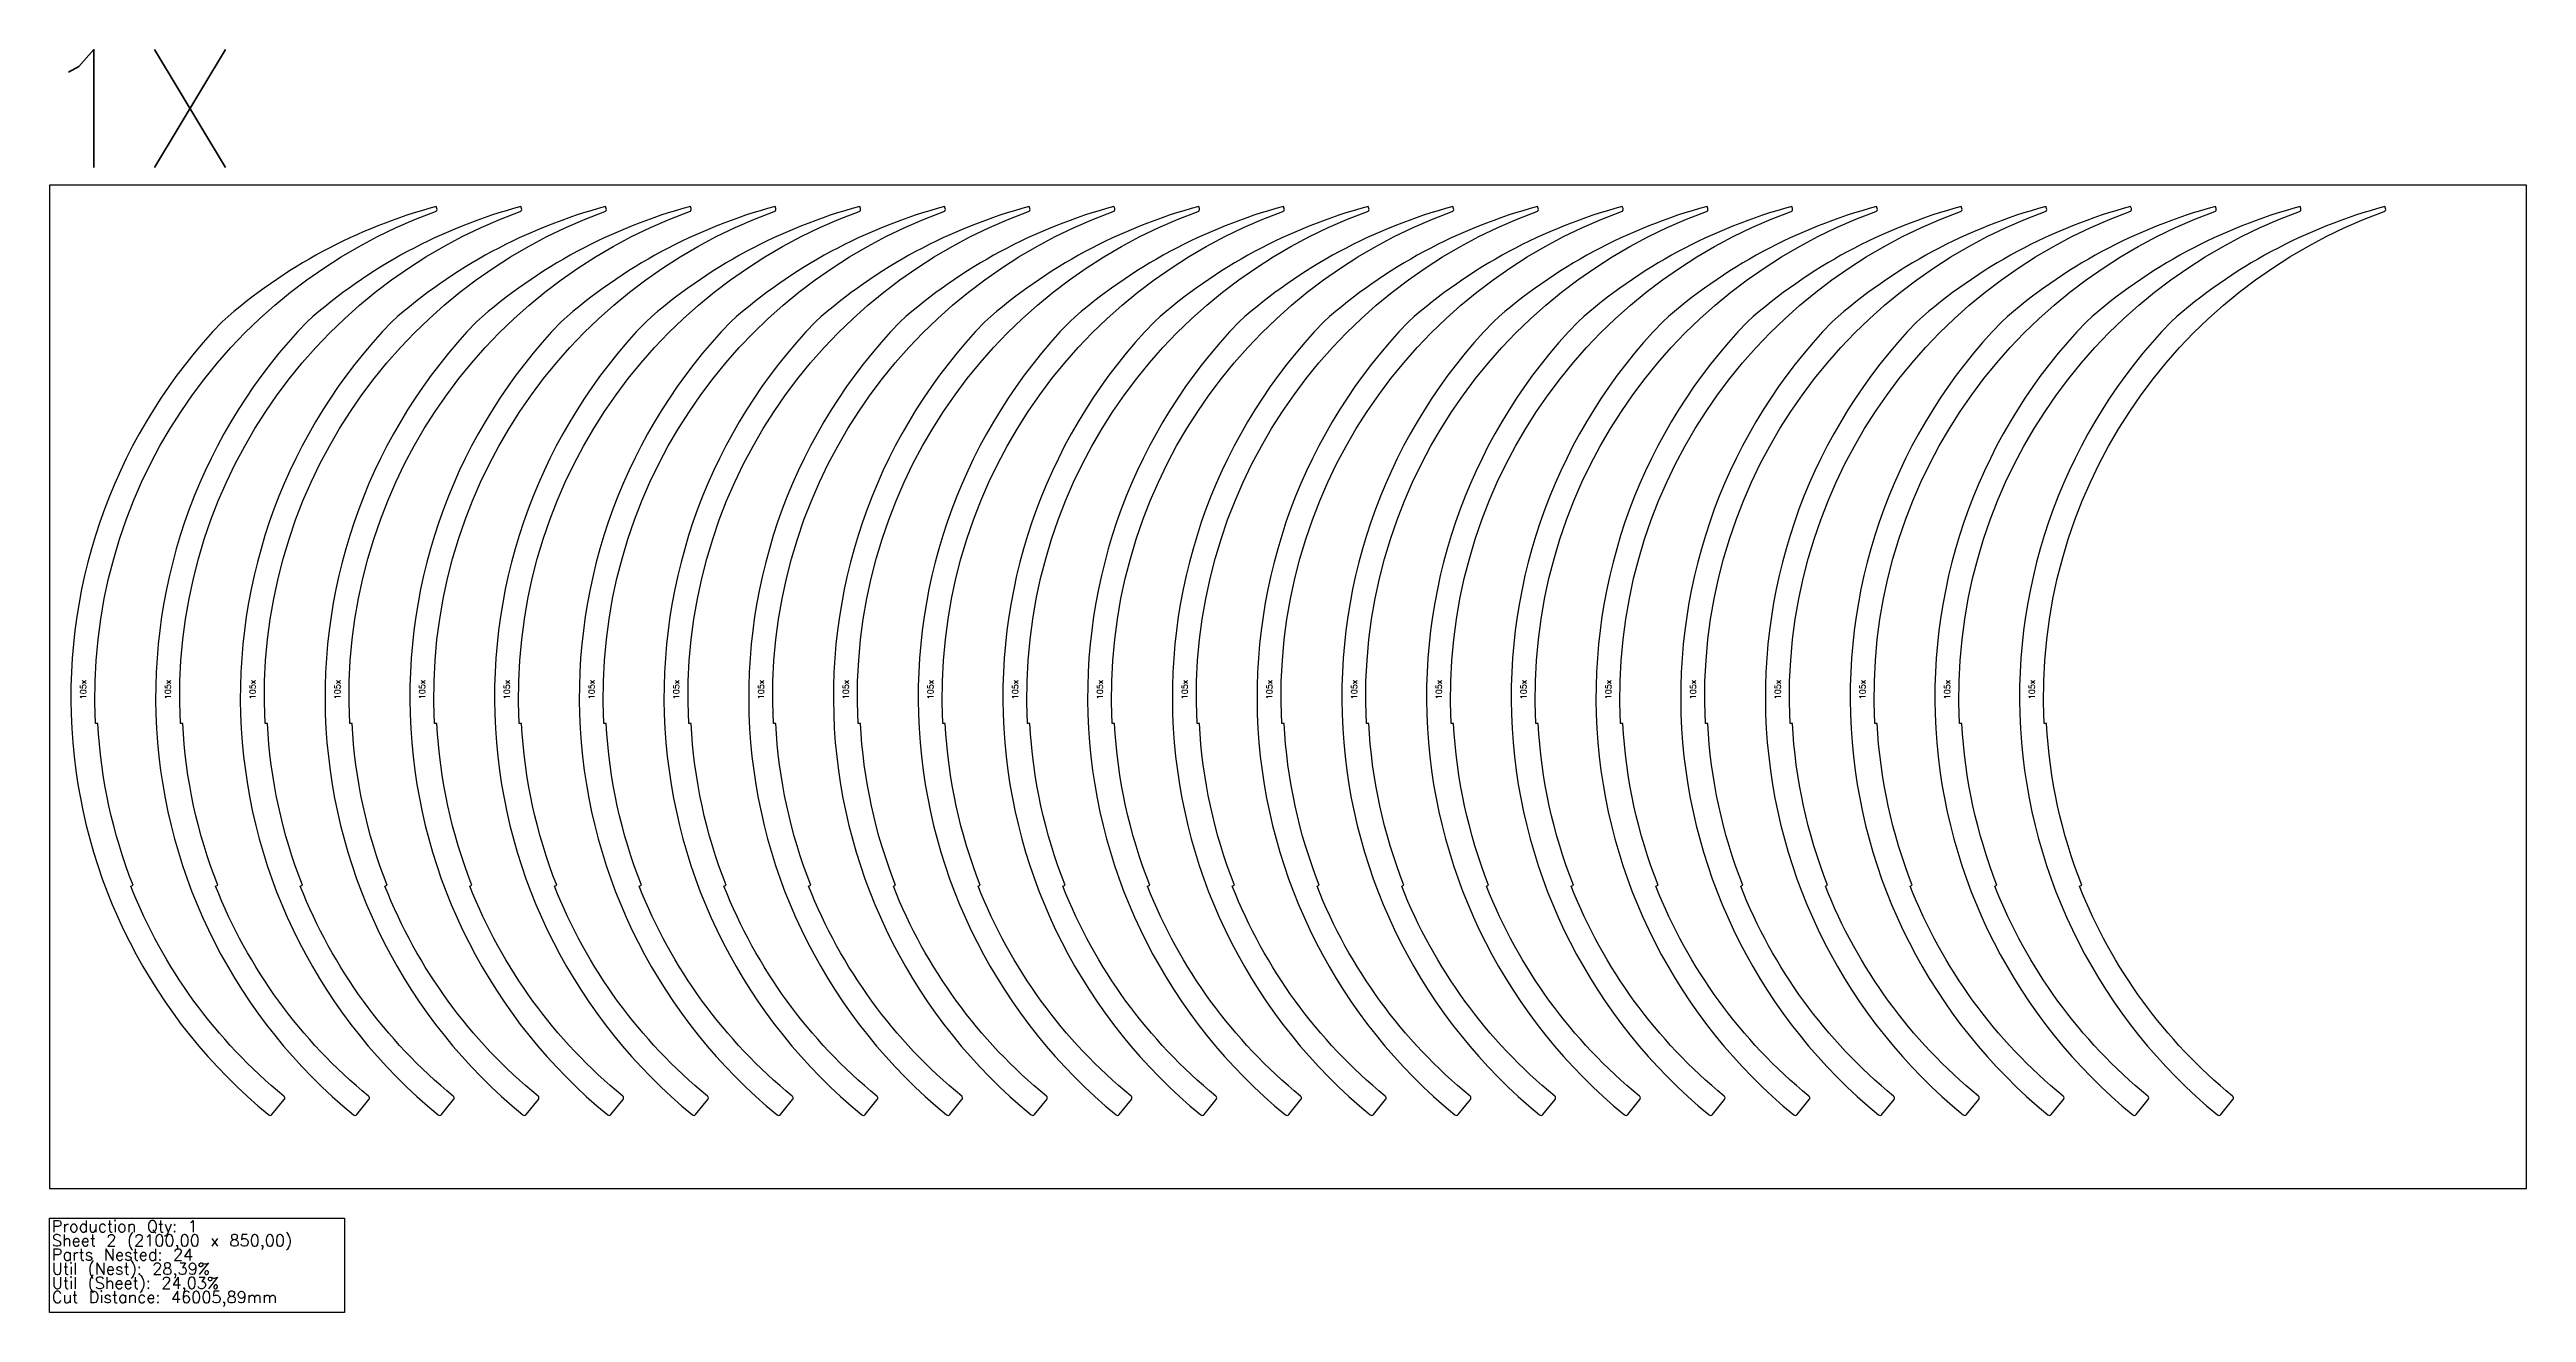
# Model space of a CAD drawing. Header units: millimetres. Extents: x 0 to 4305, y -105 to 965.
# Drawn here: x 2205 to 4305, y -105 to 965 of the extents above; entities that cross this region are included whole.
import ezdxf

# ---------------------------------------------------------------- set-up
doc = ezdxf.new("R2010")
doc.units = ezdxf.units.MM
for name, color, linetype in [('--NestedParts--', 7, 'Continuous'), ('sheet', 24, 'Continuous'), ('Stats', 7, 'Continuous'), ('Texto', 7, 'Continuous')]:
    doc.layers.add(name, color=color, linetype=linetype)
doc.styles.get("Standard").update_dxf_attribs({"font": 'txt.shx'})

msp = doc.modelspace()

# ---------------------------------------------------------------- linework, layer by layer
at = {"layer": '--NestedParts--', "color": 7}
for points in [[(2532.8, 832, 0.11627), (2351.5, 734.4, 0.438502), (2390.8, 62.4, 0.4155), (2393.6, 62.7), (2404, 75.4, 0.41288), (2403.7, 78.2, -0.127957), (2273.9, 256.1), (2275.8, 256.9, -0.081118), (2246, 394), (2244, 393.9, -0.330253), (2532.2, 827.7, 0.41288), (2533.4, 830.2)], [(2604.6, 832, 0.11627), (2423.4, 734.4, 0.438502), (2462.7, 62.4, 0.4155), (2465.5, 62.7), (2475.8, 75.4, 0.41288), (2475.5, 78.2, -0.127957), (2345.8, 256.1), (2347.6, 256.9, -0.081118), (2317.9, 394), (2315.9, 393.9, -0.330253), (2604, 827.7, 0.41288), (2605.2, 830.2)], [(2676.4, 832, 0.11627), (2495.2, 734.4, 0.438502), (2534.5, 62.4, 0.4155), (2537.3, 62.7), (2547.6, 75.4, 0.41288), (2547.3, 78.2, -0.127957), (2417.6, 256.1), (2419.5, 256.9, -0.081118), (2389.7, 394), (2387.7, 393.9, -0.330253), (2675.8, 827.7, 0.41288), (2677, 830.2)], [(2748.3, 832, 0.11627), (2567.1, 734.4, 0.438502), (2606.3, 62.4, 0.4155), (2609.1, 62.7), (2619.5, 75.4, 0.41288), (2619.2, 78.2, -0.127957), (2489.4, 256.1), (2491.3, 256.9, -0.081118), (2461.5, 394), (2459.5, 393.9, -0.330253), (2747.7, 827.7, 0.41288), (2748.9, 830.2)], [(2820.1, 832, 0.11627), (2638.9, 734.4, 0.438502), (2678.2, 62.4, 0.4155), (2681, 62.7), (2691.3, 75.4, 0.41288), (2691, 78.2, -0.127957), (2561.3, 256.1), (2563.1, 256.9, -0.081118), (2533.4, 394), (2531.4, 393.9, -0.330253), (2819.5, 827.7, 0.41288), (2820.7, 830.2)], [(2891.9, 832, 0.11627), (2710.7, 734.4, 0.438502), (2750, 62.4, 0.4155), (2752.8, 62.7), (2763.1, 75.4, 0.41288), (2762.9, 78.2, -0.127957), (2633.1, 256.1), (2635, 256.9, -0.081118), (2605.2, 394), (2603.2, 393.9, -0.330253), (2891.3, 827.7, 0.41288), (2892.5, 830.2)], [(2963.8, 832, 0.11627), (2782.6, 734.4, 0.438502), (2821.8, 62.4, 0.4155), (2824.6, 62.7), (2835, 75.4, 0.41288), (2834.7, 78.2, -0.127957), (2704.9, 256.1), (2706.8, 256.9, -0.081118), (2677, 394), (2675, 393.9, -0.330253), (2963.2, 827.7, 0.41288), (2964.4, 830.2)], [(3035.6, 832, 0.11627), (2854.4, 734.4, 0.438502), (2893.7, 62.4, 0.4155), (2896.5, 62.7), (2906.8, 75.4, 0.41288), (2906.5, 78.2, -0.127957), (2776.8, 256.1), (2778.6, 256.9, -0.081118), (2748.9, 394), (2746.9, 393.9, -0.330253), (3035, 827.7, 0.41288), (3036.2, 830.2)], [(3107.4, 832, 0.11627), (2926.2, 734.4, 0.438502), (2965.5, 62.4, 0.4155), (2968.3, 62.7), (2978.6, 75.4, 0.41288), (2978.4, 78.2, -0.127957), (2848.6, 256.1), (2850.5, 256.9, -0.081118), (2820.7, 394), (2818.7, 393.9, -0.330253), (3106.8, 827.7, 0.41288), (3108.1, 830.2)], [(3179.3, 832, 0.11627), (2998.1, 734.4, 0.438502), (3037.3, 62.4, 0.4155), (3040.1, 62.7), (3050.5, 75.4, 0.41288), (3050.2, 78.2, -0.127957), (2920.4, 256.1), (2922.3, 256.9, -0.081118), (2892.5, 394), (2890.5, 393.9, -0.330253), (3178.7, 827.7, 0.41288), (3179.9, 830.2)], [(3251.1, 832, 0.11627), (3069.9, 734.4, 0.438502), (3109.2, 62.4, 0.4155), (3112, 62.7), (3122.3, 75.4, 0.41288), (3122, 78.2, -0.127957), (2992.3, 256.1), (2994.1, 256.9, -0.081118), (2964.4, 394), (2962.4, 393.9, -0.330253), (3250.5, 827.7, 0.41288), (3251.7, 830.2)], [(3322.9, 832, 0.11627), (3141.7, 734.4, 0.438502), (3181, 62.4, 0.4155), (3183.8, 62.7), (3194.1, 75.4, 0.41288), (3193.9, 78.2, -0.127957), (3064.1, 256.1), (3066, 256.9, -0.081118), (3036.2, 394), (3034.2, 393.9, -0.330253), (3322.3, 827.7, 0.41288), (3323.6, 830.2)], [(3394.8, 832, 0.11627), (3213.6, 734.4, 0.438502), (3252.8, 62.4, 0.4155), (3255.6, 62.7), (3266, 75.4, 0.41288), (3265.7, 78.2, -0.127957), (3135.9, 256.1), (3137.8, 256.9, -0.081118), (3108, 394), (3106, 393.9, -0.330253), (3394.2, 827.7, 0.41288), (3395.4, 830.2)], [(3466.6, 832, 0.11627), (3285.4, 734.4, 0.438502), (3324.7, 62.4, 0.4155), (3327.5, 62.7), (3337.8, 75.4, 0.41288), (3337.5, 78.2, -0.127957), (3207.8, 256.1), (3209.6, 256.9, -0.081118), (3179.9, 394), (3177.9, 393.9, -0.330253), (3466, 827.7, 0.41288), (3467.2, 830.2)], [(3538.4, 832, 0.11627), (3357.2, 734.4, 0.438502), (3396.5, 62.4, 0.4155), (3399.3, 62.7), (3409.6, 75.4, 0.41288), (3409.4, 78.2, -0.127957), (3279.6, 256.1), (3281.5, 256.9, -0.081118), (3251.7, 394), (3249.7, 393.9, -0.330253), (3537.8, 827.7, 0.41288), (3539.1, 830.2)], [(3610.3, 832, 0.11627), (3429.1, 734.4, 0.438502), (3468.3, 62.4, 0.4155), (3471.1, 62.7), (3481.5, 75.4, 0.41288), (3481.2, 78.2, -0.127957), (3351.4, 256.1), (3353.3, 256.9, -0.081118), (3323.5, 394), (3321.5, 393.9, -0.330253), (3609.7, 827.7, 0.41288), (3610.9, 830.2)], [(3682.1, 832, 0.11627), (3500.9, 734.4, 0.438502), (3540.2, 62.4, 0.4155), (3543, 62.7), (3553.3, 75.4, 0.41288), (3553, 78.2, -0.127957), (3423.3, 256.1), (3425.1, 256.9, -0.081118), (3395.4, 394), (3393.4, 393.9, -0.330253), (3681.5, 827.7, 0.41288), (3682.7, 830.2)], [(3753.9, 832, 0.11627), (3572.7, 734.4, 0.438502), (3612, 62.4, 0.4155), (3614.8, 62.7), (3625.1, 75.4, 0.41288), (3624.9, 78.2, -0.127957), (3495.1, 256.1), (3497, 256.9, -0.081118), (3467.2, 394), (3465.2, 393.9, -0.330253), (3753.3, 827.7, 0.41288), (3754.6, 830.2)], [(3825.8, 832, 0.11627), (3644.6, 734.4, 0.438502), (3683.8, 62.4, 0.4155), (3686.6, 62.7), (3697, 75.4, 0.41288), (3696.7, 78.2, -0.127957), (3566.9, 256.1), (3568.8, 256.9, -0.081118), (3539, 394), (3537, 393.9, -0.330253), (3825.2, 827.7, 0.41288), (3826.4, 830.2)], [(3897.6, 832, 0.11627), (3716.4, 734.4, 0.438502), (3755.7, 62.4, 0.4155), (3758.5, 62.7), (3768.8, 75.4, 0.41288), (3768.5, 78.2, -0.127957), (3638.8, 256.1), (3640.6, 256.9, -0.081118), (3610.9, 394), (3608.9, 393.9, -0.330253), (3897, 827.7, 0.41288), (3898.2, 830.2)], [(3969.4, 832, 0.11627), (3788.2, 734.4, 0.438502), (3827.5, 62.4, 0.4155), (3830.3, 62.7), (3840.6, 75.4, 0.41288), (3840.4, 78.2, -0.127957), (3710.6, 256.1), (3712.5, 256.9, -0.081118), (3682.7, 394), (3680.7, 393.9, -0.330253), (3968.8, 827.7, 0.41288), (3970.1, 830.2)], [(4041.3, 832, 0.11627), (3860.1, 734.4, 0.438502), (3899.3, 62.4, 0.4155), (3902.1, 62.7), (3912.5, 75.4, 0.41288), (3912.2, 78.2, -0.127957), (3782.4, 256.1), (3784.3, 256.9, -0.081118), (3754.5, 394), (3752.5, 393.9, -0.330253), (4040.7, 827.7, 0.41288), (4041.9, 830.2)], [(4113.1, 832, 0.11627), (3931.9, 734.4, 0.438502), (3971.2, 62.4, 0.4155), (3974, 62.7), (3984.3, 75.4, 0.41288), (3984, 78.2, -0.127957), (3854.3, 256.1), (3856.1, 256.9, -0.081118), (3826.4, 394), (3824.4, 393.9, -0.330253), (4112.5, 827.7, 0.41288), (4113.7, 830.2)], [(4184.9, 832, 0.11627), (4003.7, 734.4, 0.438502), (4043, 62.4, 0.4155), (4045.8, 62.7), (4056.1, 75.4, 0.41288), (4055.9, 78.2, -0.127957), (3926.1, 256.1), (3928, 256.9, -0.081118), (3898.2, 394), (3896.2, 393.9, -0.330253), (4184.3, 827.7, 0.41288), (4185.6, 830.2)]]:
    msp.add_lwpolyline(points, format="xyb", close=True, dxfattribs=at)
at = {"layer": 'sheet', "color": 7}
msp.add_lwpolyline([(2205, 0), (4305, 0), (4305, 850), (2205, 850)], close=True, dxfattribs=at)
at = {"layer": 'Stats', "color": 151}
msp.add_lwpolyline([(2205, -25), (2455, -25), (2455, -105), (2205, -105), (2205, -25)], close=True, dxfattribs=at)

# ---------------------------------------------------------------- texts
at = {"insert": (2195.5, 964.9), "char_height": 100, "attachment_point": 1}
msp.add_mtext_dynamic_manual_height_columns('1X', width=156.982, gutter_width=1, heights=[0], dxfattribs=at)
at = {"layer": 'Stats', "color": 60}
for s, p in [('Sheet 2 (2100,00 x 850,00)', (2207, -49)), ('Production Qty: 1', (2207, -37)), ('Parts Nested: 24', (2207, -61)), ('Util (Nest): 28,39%', (2207, -73)), ('Util (Sheet): 24,03%', (2207, -85)), ('Cut Distance: 46005,89mm', (2207, -97))]:
    msp.add_text(s, height=10, dxfattribs=at).set_placement(p)
at = {"layer": 'Texto', "color": 3, "char_height": 5, "width": 11.517, "attachment_point": 1, "rotation": 90}
for insert in [(2231.1, 414.4), (2302.9, 414.4), (2374.7, 414.4), (2446.6, 414.4), (2518.4, 414.4), (2590.2, 414.4), (2662.1, 414.4), (2733.9, 414.4), (2805.7, 414.4), (2877.6, 414.4), (2949.4, 414.4), (3021.2, 414.4), (3093.1, 414.4), (3164.9, 414.4), (3236.7, 414.4), (3308.6, 414.4), (3380.4, 414.4), (3452.2, 414.4), (3524.1, 414.4), (3595.9, 414.4), (3667.7, 414.4), (3739.6, 414.4), (3811.4, 414.4), (3883.2, 414.4)]:
    msp.add_mtext('105x', dxfattribs=dict(at, insert=insert))

doc.saveas('drawing.dxf')
